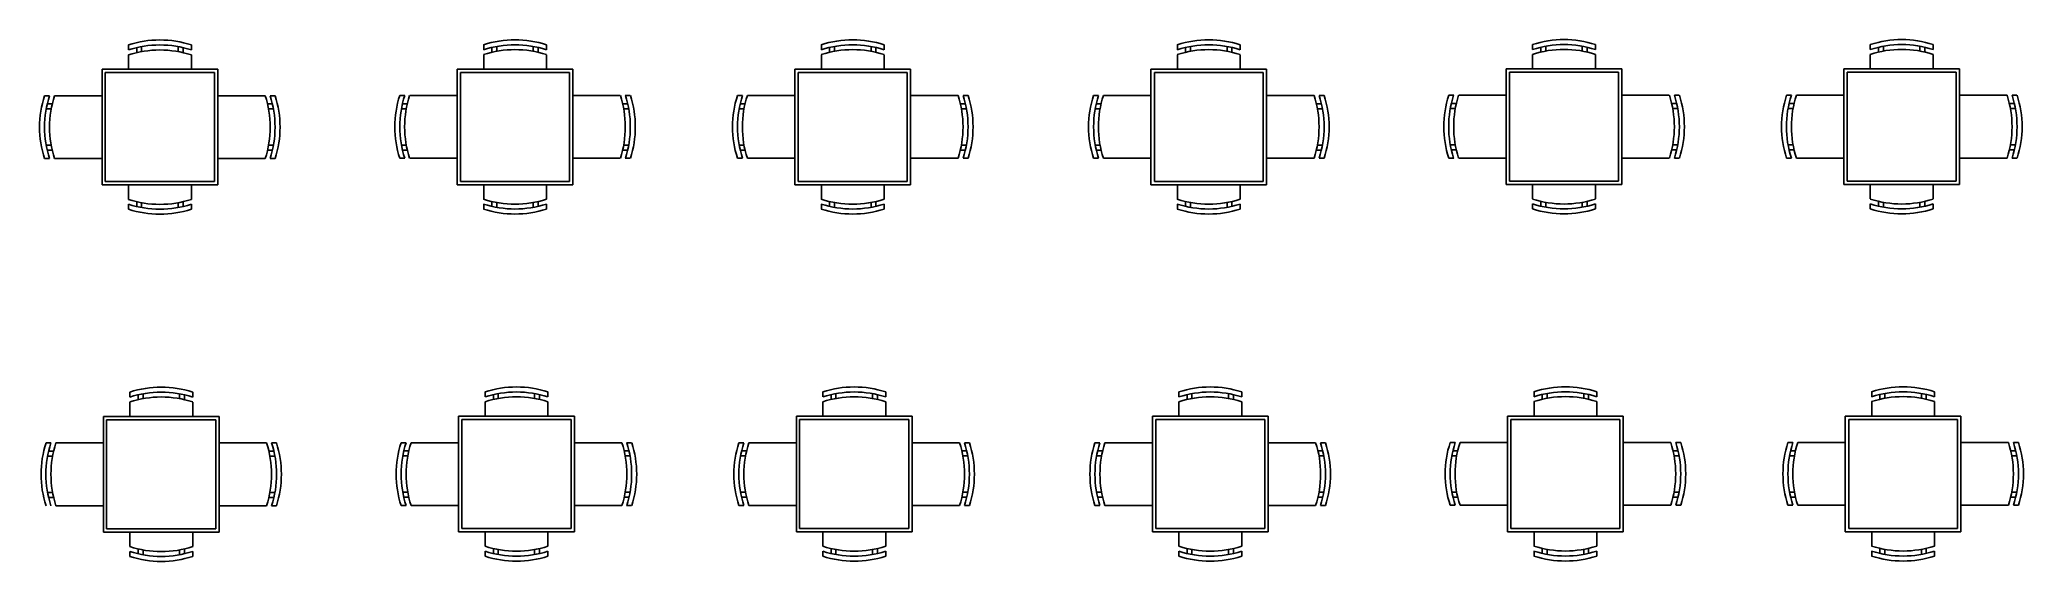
# Model space of a CAD drawing. Header units: millimetres. Extents: x 114 to 1075, y 58 to 426.
# Drawn here: x 369.27 to 379.55, y 243.13 to 245.83 of the extents above; entities that cross this region are included whole.
import ezdxf

# ---------------------------------------------------------------- set-up
doc = ezdxf.new("R2010")
doc.units = ezdxf.units.MM
doc.layers.add('arredii', color=80, linetype='Continuous')

msp = doc.modelspace()

# ---------------------------------------------------------------- linework, layer by layer
at = {"layer": 'arredii'}
for p, q in [((369.726, 245.781), (369.726, 245.807)), ((370.052, 245.781), (370.052, 245.807)), ((371.568, 245.782), (371.568, 245.808)), ((371.893, 245.782), (371.893, 245.808)), ((373.319, 245.782), (373.319, 245.808)), ((373.644, 245.782), (373.644, 245.808)), ((375.165, 245.782), (375.165, 245.808)), ((375.49, 245.782), (375.49, 245.808)), ((377.006, 245.783), (377.006, 245.809)), ((377.332, 245.783), (377.332, 245.809)), ((378.757, 245.783), (378.757, 245.809)), ((379.083, 245.783), (379.083, 245.809)), ((369.726, 245.755), (369.726, 245.681)), ((369.769, 245.767), (369.769, 245.793)), ((369.794, 245.798), (369.794, 245.773)), ((369.983, 245.798), (369.983, 245.773)), ((370.009, 245.767), (370.009, 245.793)), ((370.052, 245.755), (370.052, 245.681)), ((371.568, 245.756), (371.568, 245.682)), ((371.61, 245.768), (371.61, 245.794)), ((371.636, 245.799), (371.636, 245.774)), ((371.825, 245.799), (371.825, 245.774)), ((371.85, 245.768), (371.85, 245.794)), ((371.893, 245.756), (371.893, 245.682)), ((373.319, 245.756), (373.319, 245.682)), ((373.361, 245.768), (373.361, 245.794)), ((373.387, 245.799), (373.387, 245.774)), ((373.576, 245.799), (373.576, 245.774)), ((373.601, 245.768), (373.601, 245.794)), ((373.644, 245.756), (373.644, 245.682)), ((375.165, 245.756), (375.165, 245.682)), ((375.207, 245.768), (375.207, 245.794)), ((375.233, 245.799), (375.233, 245.774)), ((375.422, 245.799), (375.422, 245.774)), ((375.447, 245.768), (375.447, 245.794)), ((375.49, 245.756), (375.49, 245.682)), ((377.006, 245.757), (377.006, 245.683)), ((377.049, 245.769), (377.049, 245.795)), ((377.075, 245.8), (377.075, 245.775)), ((377.263, 245.8), (377.263, 245.775)), ((377.289, 245.769), (377.289, 245.795)), ((377.332, 245.757), (377.332, 245.683)), ((378.757, 245.757), (378.757, 245.683)), ((378.8, 245.769), (378.8, 245.795)), ((378.826, 245.8), (378.826, 245.775)), ((379.014, 245.8), (379.014, 245.775)), ((379.04, 245.769), (379.04, 245.795)), ((379.083, 245.757), (379.083, 245.683)), ((369.589, 245.681), (369.589, 245.081)), ((369.589, 245.681), (370.189, 245.681)), ((369.606, 245.664), (369.606, 245.098)), ((370.172, 245.664), (369.606, 245.664)), ((370.172, 245.098), (370.172, 245.664)), ((370.189, 245.681), (370.189, 245.081)), ((371.43, 245.682), (371.43, 245.082)), ((371.43, 245.682), (372.03, 245.682)), ((371.448, 245.665), (371.448, 245.099)), ((372.013, 245.665), (371.448, 245.665)), ((372.013, 245.099), (372.013, 245.665)), ((372.03, 245.682), (372.03, 245.082)), ((373.181, 245.682), (373.181, 245.082)), ((373.181, 245.682), (373.781, 245.682)), ((373.199, 245.665), (373.199, 245.099)), ((373.764, 245.665), (373.199, 245.665)), ((373.764, 245.099), (373.764, 245.665)), ((373.781, 245.682), (373.781, 245.082)), ((375.027, 245.682), (375.027, 245.082)), ((375.027, 245.682), (375.627, 245.682)), ((375.045, 245.665), (375.045, 245.099)), ((375.61, 245.665), (375.045, 245.665)), ((375.61, 245.099), (375.61, 245.665)), ((375.627, 245.682), (375.627, 245.082)), ((376.869, 245.683), (376.869, 245.083)), ((376.869, 245.683), (377.469, 245.683)), ((376.886, 245.666), (376.886, 245.1)), ((377.452, 245.666), (376.886, 245.666)), ((377.452, 245.1), (377.452, 245.666)), ((377.469, 245.683), (377.469, 245.083)), ((378.62, 245.683), (378.62, 245.083)), ((378.62, 245.683), (379.22, 245.683)), ((378.637, 245.666), (378.637, 245.1)), ((379.203, 245.666), (378.637, 245.666)), ((379.203, 245.1), (379.203, 245.666)), ((379.22, 245.683), (379.22, 245.083)), ((369.291, 245.544), (369.317, 245.544)), ((369.331, 245.501), (369.305, 245.501)), ((369.343, 245.544), (369.589, 245.544)), ((370.435, 245.544), (370.189, 245.544)), ((370.446, 245.501), (370.472, 245.501)), ((370.46, 245.544), (370.486, 245.544)), ((371.133, 245.545), (371.159, 245.545)), ((371.173, 245.502), (371.147, 245.502)), ((371.185, 245.545), (371.43, 245.545)), ((372.276, 245.545), (372.03, 245.545)), ((372.288, 245.502), (372.314, 245.502)), ((372.302, 245.545), (372.328, 245.545)), ((372.884, 245.545), (372.91, 245.545)), ((372.924, 245.502), (372.898, 245.502)), ((372.936, 245.545), (373.181, 245.545)), ((374.027, 245.545), (373.781, 245.545)), ((374.039, 245.502), (374.065, 245.502)), ((374.053, 245.545), (374.079, 245.545)), ((374.73, 245.545), (374.756, 245.545)), ((374.77, 245.502), (374.744, 245.502)), ((374.782, 245.545), (375.027, 245.545)), ((375.873, 245.545), (375.627, 245.545)), ((375.885, 245.502), (375.911, 245.502)), ((375.899, 245.545), (375.925, 245.545)), ((376.572, 245.546), (376.598, 245.546)), ((376.611, 245.503), (376.586, 245.503)), ((376.623, 245.546), (376.869, 245.546)), ((377.715, 245.546), (377.469, 245.546)), ((377.727, 245.503), (377.753, 245.503)), ((377.741, 245.546), (377.766, 245.546)), ((378.323, 245.546), (378.349, 245.546)), ((378.362, 245.503), (378.337, 245.503)), ((378.374, 245.546), (378.62, 245.546)), ((379.466, 245.546), (379.22, 245.546)), ((379.478, 245.503), (379.504, 245.503)), ((379.492, 245.546), (379.517, 245.546)), ((369.3, 245.475), (369.326, 245.475)), ((370.477, 245.475), (370.452, 245.475)), ((371.142, 245.476), (371.167, 245.476)), ((372.319, 245.476), (372.294, 245.476)), ((372.893, 245.476), (372.918, 245.476)), ((374.07, 245.476), (374.044, 245.476)), ((374.739, 245.476), (374.764, 245.476)), ((375.916, 245.476), (375.891, 245.476)), ((376.58, 245.477), (376.606, 245.477)), ((377.758, 245.477), (377.732, 245.477)), ((378.331, 245.477), (378.357, 245.477)), ((379.509, 245.477), (379.483, 245.477)), ((369.291, 245.218), (369.317, 245.218)), ((369.3, 245.287), (369.326, 245.287)), ((369.331, 245.261), (369.305, 245.261)), ((369.343, 245.218), (369.589, 245.218)), ((370.435, 245.218), (370.189, 245.218)), ((370.446, 245.261), (370.472, 245.261)), ((370.477, 245.287), (370.452, 245.287)), ((370.46, 245.218), (370.486, 245.218)), ((371.133, 245.219), (371.159, 245.219)), ((371.142, 245.288), (371.167, 245.288)), ((371.173, 245.262), (371.147, 245.262)), ((371.185, 245.219), (371.43, 245.219)), ((372.276, 245.219), (372.03, 245.219)), ((372.288, 245.262), (372.314, 245.262)), ((372.319, 245.288), (372.294, 245.288)), ((372.302, 245.219), (372.328, 245.219)), ((372.884, 245.219), (372.91, 245.219)), ((372.893, 245.288), (372.918, 245.288)), ((372.924, 245.262), (372.898, 245.262)), ((372.936, 245.219), (373.181, 245.219)), ((374.027, 245.219), (373.781, 245.219)), ((374.039, 245.262), (374.065, 245.262)), ((374.07, 245.288), (374.044, 245.288)), ((374.053, 245.219), (374.079, 245.219)), ((374.73, 245.219), (374.756, 245.219)), ((374.739, 245.288), (374.764, 245.288)), ((374.77, 245.262), (374.744, 245.262)), ((374.782, 245.219), (375.027, 245.219)), ((375.873, 245.219), (375.627, 245.219)), ((375.885, 245.262), (375.911, 245.262)), ((375.916, 245.288), (375.891, 245.288)), ((375.899, 245.219), (375.925, 245.219)), ((376.572, 245.22), (376.598, 245.22)), ((376.58, 245.289), (376.606, 245.289)), ((376.611, 245.263), (376.586, 245.263)), ((376.623, 245.22), (376.869, 245.22)), ((377.715, 245.22), (377.469, 245.22)), ((377.727, 245.263), (377.753, 245.263)), ((377.758, 245.289), (377.732, 245.289)), ((377.741, 245.22), (377.766, 245.22)), ((378.323, 245.22), (378.349, 245.22)), ((378.331, 245.289), (378.357, 245.289)), ((378.362, 245.263), (378.337, 245.263)), ((378.374, 245.22), (378.62, 245.22)), ((379.466, 245.22), (379.22, 245.22)), ((379.478, 245.263), (379.504, 245.263)), ((379.509, 245.289), (379.483, 245.289)), ((379.492, 245.22), (379.517, 245.22)), ((369.606, 245.098), (370.172, 245.098)), ((371.448, 245.099), (372.013, 245.099)), ((373.199, 245.099), (373.764, 245.099)), ((375.045, 245.099), (375.61, 245.099)), ((376.886, 245.1), (377.452, 245.1)), ((378.637, 245.1), (379.203, 245.1)), ((370.189, 245.081), (369.589, 245.081)), ((369.726, 245.006), (369.726, 245.081)), ((369.769, 244.995), (369.769, 244.969)), ((369.794, 244.963), (369.794, 244.989)), ((369.983, 244.963), (369.983, 244.989)), ((370.009, 244.995), (370.009, 244.969)), ((370.052, 245.006), (370.052, 245.081)), ((372.03, 245.082), (371.43, 245.082)), ((371.568, 245.007), (371.568, 245.082)), ((371.61, 244.996), (371.61, 244.97)), ((371.636, 244.965), (371.636, 244.99)), ((371.825, 244.965), (371.825, 244.99)), ((371.85, 244.996), (371.85, 244.97)), ((371.893, 245.007), (371.893, 245.082)), ((373.781, 245.082), (373.181, 245.082)), ((373.319, 245.007), (373.319, 245.082)), ((373.361, 244.996), (373.361, 244.97)), ((373.387, 244.965), (373.387, 244.99)), ((373.576, 244.965), (373.576, 244.99)), ((373.601, 244.996), (373.601, 244.97)), ((373.644, 245.007), (373.644, 245.082)), ((375.627, 245.082), (375.027, 245.082)), ((375.165, 245.007), (375.165, 245.082)), ((375.207, 244.996), (375.207, 244.97)), ((375.233, 244.965), (375.233, 244.99)), ((375.422, 244.965), (375.422, 244.99)), ((375.447, 244.996), (375.447, 244.97)), ((375.49, 245.007), (375.49, 245.082)), ((377.469, 245.083), (376.869, 245.083)), ((377.006, 245.009), (377.006, 245.083)), ((377.049, 244.997), (377.049, 244.971)), ((377.075, 244.966), (377.075, 244.991)), ((377.263, 244.966), (377.263, 244.991)), ((377.289, 244.997), (377.289, 244.971)), ((377.332, 245.009), (377.332, 245.083)), ((379.22, 245.083), (378.62, 245.083)), ((378.757, 245.009), (378.757, 245.083)), ((378.8, 244.997), (378.8, 244.971)), ((378.826, 244.966), (378.826, 244.991)), ((379.014, 244.966), (379.014, 244.991)), ((379.04, 244.997), (379.04, 244.971)), ((379.083, 245.009), (379.083, 245.083)), ((369.726, 244.981), (369.726, 244.955)), ((370.052, 244.981), (370.052, 244.955)), ((371.568, 244.982), (371.568, 244.956)), ((371.893, 244.982), (371.893, 244.956)), ((373.319, 244.982), (373.319, 244.956)), ((373.644, 244.982), (373.644, 244.956)), ((375.165, 244.982), (375.165, 244.956)), ((375.49, 244.982), (375.49, 244.956)), ((377.006, 244.983), (377.006, 244.957)), ((377.332, 244.983), (377.332, 244.957)), ((378.757, 244.983), (378.757, 244.957)), ((379.083, 244.983), (379.083, 244.957)), ((369.733, 243.98), (369.733, 244.006)), ((369.776, 243.966), (369.776, 243.992)), ((369.802, 243.997), (369.802, 243.972)), ((369.99, 243.997), (369.99, 243.972)), ((370.016, 243.966), (370.016, 243.992)), ((370.059, 243.98), (370.059, 244.006)), ((371.575, 243.981), (371.575, 244.007)), ((371.575, 243.956), (371.575, 243.881)), ((371.618, 243.967), (371.618, 243.993)), ((371.643, 243.998), (371.643, 243.973)), ((371.832, 243.998), (371.832, 243.973)), ((371.858, 243.967), (371.858, 243.993)), ((371.901, 243.981), (371.901, 244.007)), ((371.901, 243.956), (371.901, 243.881)), ((373.326, 243.981), (373.326, 244.007)), ((373.326, 243.956), (373.326, 243.881)), ((373.369, 243.967), (373.369, 243.993)), ((373.394, 243.998), (373.394, 243.973)), ((373.583, 243.998), (373.583, 243.973)), ((373.609, 243.967), (373.609, 243.993)), ((373.652, 243.981), (373.652, 244.007)), ((373.652, 243.956), (373.652, 243.881)), ((375.172, 243.981), (375.172, 244.007)), ((375.172, 243.956), (375.172, 243.881)), ((375.215, 243.967), (375.215, 243.993)), ((375.24, 243.998), (375.24, 243.973)), ((375.429, 243.998), (375.429, 243.973)), ((375.455, 243.967), (375.455, 243.993)), ((375.498, 243.981), (375.498, 244.007)), ((375.498, 243.956), (375.498, 243.881)), ((377.014, 243.982), (377.014, 244.008)), ((377.014, 243.957), (377.014, 243.882)), ((377.056, 243.968), (377.056, 243.994)), ((377.082, 244), (377.082, 243.974)), ((377.271, 244), (377.271, 243.974)), ((377.296, 243.968), (377.296, 243.994)), ((377.339, 243.982), (377.339, 244.008)), ((377.339, 243.957), (377.339, 243.882)), ((378.765, 243.982), (378.765, 244.008)), ((378.765, 243.957), (378.765, 243.882)), ((378.807, 243.968), (378.807, 243.994)), ((378.833, 244), (378.833, 243.974)), ((379.022, 244), (379.022, 243.974)), ((379.047, 243.968), (379.047, 243.994)), ((379.09, 243.982), (379.09, 244.008)), ((379.09, 243.957), (379.09, 243.882)), ((369.596, 243.88), (369.596, 243.28)), ((369.596, 243.88), (370.196, 243.88)), ((369.613, 243.863), (369.613, 243.297)), ((370.179, 243.863), (369.613, 243.863)), ((369.733, 243.954), (369.733, 243.88)), ((370.059, 243.954), (370.059, 243.88)), ((370.179, 243.297), (370.179, 243.863)), ((370.196, 243.88), (370.196, 243.28)), ((371.438, 243.881), (371.438, 243.281)), ((371.438, 243.881), (372.038, 243.881)), ((371.455, 243.864), (371.455, 243.298)), ((372.021, 243.864), (371.455, 243.864)), ((372.021, 243.298), (372.021, 243.864)), ((372.038, 243.881), (372.038, 243.281)), ((373.189, 243.881), (373.189, 243.281)), ((373.189, 243.881), (373.789, 243.881)), ((373.206, 243.864), (373.206, 243.298)), ((373.772, 243.864), (373.206, 243.864)), ((373.772, 243.298), (373.772, 243.864)), ((373.789, 243.881), (373.789, 243.281)), ((375.035, 243.881), (375.035, 243.281)), ((375.035, 243.881), (375.635, 243.881)), ((375.052, 243.864), (375.052, 243.298)), ((375.618, 243.864), (375.052, 243.864)), ((375.618, 243.298), (375.618, 243.864)), ((375.635, 243.881), (375.635, 243.281)), ((376.876, 243.882), (376.876, 243.282)), ((376.876, 243.882), (377.476, 243.882)), ((376.894, 243.865), (376.894, 243.299)), ((377.459, 243.865), (376.894, 243.865)), ((377.459, 243.299), (377.459, 243.865)), ((377.476, 243.882), (377.476, 243.282)), ((378.627, 243.882), (378.627, 243.282)), ((378.627, 243.882), (379.227, 243.882)), ((378.645, 243.865), (378.645, 243.299)), ((379.21, 243.865), (378.645, 243.865)), ((379.21, 243.299), (379.21, 243.865)), ((379.227, 243.882), (379.227, 243.282)), ((369.299, 243.743), (369.324, 243.743)), ((369.307, 243.674), (369.333, 243.674)), ((369.338, 243.7), (369.312, 243.7)), ((369.35, 243.743), (369.596, 243.743)), ((370.442, 243.743), (370.196, 243.743)), ((370.454, 243.7), (370.479, 243.7)), ((370.485, 243.674), (370.459, 243.674)), ((370.468, 243.743), (370.493, 243.743)), ((371.14, 243.744), (371.166, 243.744)), ((371.149, 243.675), (371.175, 243.675)), ((371.18, 243.701), (371.154, 243.701)), ((371.192, 243.744), (371.438, 243.744)), ((372.284, 243.744), (372.038, 243.744)), ((372.296, 243.701), (372.321, 243.701)), ((372.327, 243.675), (372.301, 243.675)), ((372.309, 243.744), (372.335, 243.744)), ((372.891, 243.744), (372.917, 243.744)), ((372.9, 243.675), (372.926, 243.675)), ((372.931, 243.701), (372.905, 243.701)), ((372.943, 243.744), (373.189, 243.744)), ((374.035, 243.744), (373.789, 243.744)), ((374.046, 243.701), (374.072, 243.701)), ((374.078, 243.675), (374.052, 243.675)), ((374.06, 243.744), (374.086, 243.744)), ((374.737, 243.744), (374.763, 243.744)), ((374.746, 243.675), (374.772, 243.675)), ((374.777, 243.701), (374.751, 243.701)), ((374.789, 243.744), (375.035, 243.744)), ((375.881, 243.744), (375.635, 243.744)), ((375.893, 243.701), (375.918, 243.701)), ((375.924, 243.675), (375.898, 243.675)), ((375.906, 243.744), (375.932, 243.744)), ((376.579, 243.745), (376.605, 243.745)), ((376.588, 243.676), (376.613, 243.676)), ((376.619, 243.702), (376.593, 243.702)), ((376.631, 243.745), (376.876, 243.745)), ((377.722, 243.745), (377.476, 243.745)), ((377.734, 243.702), (377.76, 243.702)), ((377.765, 243.676), (377.74, 243.676)), ((377.748, 243.745), (377.774, 243.745)), ((378.33, 243.745), (378.356, 243.745)), ((378.339, 243.676), (378.364, 243.676)), ((378.37, 243.702), (378.344, 243.702)), ((378.382, 243.745), (378.627, 243.745)), ((379.473, 243.745), (379.227, 243.745)), ((379.485, 243.702), (379.511, 243.702)), ((379.516, 243.676), (379.491, 243.676)), ((379.499, 243.745), (379.525, 243.745)), ((369.307, 243.486), (369.333, 243.486)), ((369.338, 243.46), (369.312, 243.46)), ((370.454, 243.46), (370.479, 243.46)), ((370.485, 243.486), (370.459, 243.486)), ((371.149, 243.487), (371.175, 243.487)), ((371.18, 243.461), (371.154, 243.461)), ((372.296, 243.461), (372.321, 243.461)), ((372.327, 243.487), (372.301, 243.487)), ((372.9, 243.487), (372.926, 243.487)), ((372.931, 243.461), (372.905, 243.461)), ((374.046, 243.461), (374.072, 243.461)), ((374.078, 243.487), (374.052, 243.487)), ((374.746, 243.487), (374.772, 243.487)), ((374.777, 243.461), (374.751, 243.461)), ((375.893, 243.461), (375.918, 243.461)), ((375.924, 243.487), (375.898, 243.487)), ((376.588, 243.488), (376.613, 243.488)), ((376.619, 243.462), (376.593, 243.462)), ((377.734, 243.462), (377.76, 243.462)), ((377.765, 243.488), (377.74, 243.488)), ((378.339, 243.488), (378.364, 243.488)), ((378.37, 243.462), (378.344, 243.462)), ((379.485, 243.462), (379.511, 243.462)), ((379.516, 243.488), (379.491, 243.488)), ((369.35, 243.417), (369.596, 243.417)), ((370.442, 243.417), (370.196, 243.417)), ((370.468, 243.417), (370.493, 243.417)), ((371.14, 243.418), (371.166, 243.418)), ((371.192, 243.418), (371.438, 243.418)), ((372.284, 243.418), (372.038, 243.418)), ((372.309, 243.418), (372.335, 243.418)), ((372.891, 243.418), (372.917, 243.418)), ((372.943, 243.418), (373.189, 243.418)), ((374.035, 243.418), (373.789, 243.418)), ((374.06, 243.418), (374.086, 243.418)), ((374.737, 243.418), (374.763, 243.418)), ((374.789, 243.418), (375.035, 243.418)), ((375.881, 243.418), (375.635, 243.418)), ((375.906, 243.418), (375.932, 243.418)), ((376.579, 243.419), (376.605, 243.419)), ((376.631, 243.419), (376.876, 243.419)), ((377.722, 243.419), (377.476, 243.419)), ((377.748, 243.419), (377.774, 243.419)), ((378.33, 243.419), (378.356, 243.419)), ((378.382, 243.419), (378.627, 243.419)), ((379.473, 243.419), (379.227, 243.419)), ((379.499, 243.419), (379.525, 243.419)), ((370.196, 243.28), (369.596, 243.28)), ((369.613, 243.297), (370.179, 243.297)), ((369.733, 243.206), (369.733, 243.28)), ((370.059, 243.206), (370.059, 243.28)), ((372.038, 243.281), (371.438, 243.281)), ((371.455, 243.298), (372.021, 243.298)), ((371.575, 243.207), (371.575, 243.281)), ((371.901, 243.207), (371.901, 243.281)), ((373.789, 243.281), (373.189, 243.281)), ((373.206, 243.298), (373.772, 243.298)), ((373.326, 243.207), (373.326, 243.281)), ((373.652, 243.207), (373.652, 243.281)), ((375.635, 243.281), (375.035, 243.281)), ((375.052, 243.298), (375.618, 243.298)), ((375.172, 243.207), (375.172, 243.281)), ((375.498, 243.207), (375.498, 243.281)), ((377.476, 243.282), (376.876, 243.282)), ((376.894, 243.299), (377.459, 243.299)), ((377.014, 243.208), (377.014, 243.282)), ((377.339, 243.208), (377.339, 243.282)), ((379.227, 243.282), (378.627, 243.282)), ((378.645, 243.299), (379.21, 243.299)), ((378.765, 243.208), (378.765, 243.282)), ((379.09, 243.208), (379.09, 243.282)), ((369.733, 243.18), (369.733, 243.154)), ((369.776, 243.194), (369.776, 243.168)), ((369.802, 243.163), (369.802, 243.188)), ((369.99, 243.163), (369.99, 243.188)), ((370.016, 243.194), (370.016, 243.168)), ((370.059, 243.18), (370.059, 243.154)), ((371.575, 243.181), (371.575, 243.155)), ((371.618, 243.195), (371.618, 243.169)), ((371.643, 243.164), (371.643, 243.189)), ((371.832, 243.164), (371.832, 243.189)), ((371.858, 243.195), (371.858, 243.169)), ((371.901, 243.181), (371.901, 243.155)), ((373.326, 243.181), (373.326, 243.155)), ((373.369, 243.195), (373.369, 243.169)), ((373.394, 243.164), (373.394, 243.189)), ((373.583, 243.164), (373.583, 243.189)), ((373.609, 243.195), (373.609, 243.169)), ((373.652, 243.181), (373.652, 243.155)), ((375.172, 243.181), (375.172, 243.155)), ((375.215, 243.195), (375.215, 243.169)), ((375.24, 243.164), (375.24, 243.189)), ((375.429, 243.164), (375.429, 243.189)), ((375.455, 243.195), (375.455, 243.169)), ((375.498, 243.181), (375.498, 243.155)), ((377.014, 243.182), (377.014, 243.156)), ((377.056, 243.196), (377.056, 243.17)), ((377.082, 243.165), (377.082, 243.19)), ((377.271, 243.165), (377.271, 243.19)), ((377.296, 243.196), (377.296, 243.17)), ((377.339, 243.182), (377.339, 243.156)), ((378.765, 243.182), (378.765, 243.156)), ((378.807, 243.196), (378.807, 243.17)), ((378.833, 243.165), (378.833, 243.19)), ((379.022, 243.165), (379.022, 243.19)), ((379.047, 243.196), (379.047, 243.17)), ((379.09, 243.182), (379.09, 243.156))]:
    msp.add_line(p, q, dxfattribs=at)
for centre, start, end in [((369.889, 245.304), 72.0547, 107.9453), ((369.889, 245.278), 72.0547, 107.9453), ((371.73, 245.305), 72.0547, 107.9453), ((371.73, 245.279), 72.0547, 107.9453), ((373.481, 245.305), 72.0547, 107.9453), ((373.481, 245.279), 72.0547, 107.9453), ((375.327, 245.305), 72.0547, 107.9453), ((375.327, 245.279), 72.0547, 107.9453), ((377.169, 245.306), 72.0547, 107.9453), ((377.169, 245.28), 72.0547, 107.9453), ((378.92, 245.306), 72.0547, 107.9453), ((378.92, 245.28), 72.0547, 107.9453), ((369.889, 245.252), 72.0547, 107.9453), ((371.73, 245.254), 72.0547, 107.9453), ((373.481, 245.254), 72.0547, 107.9453), ((375.327, 245.254), 72.0547, 107.9453), ((377.169, 245.255), 72.0547, 107.9453), ((378.92, 245.255), 72.0547, 107.9453), ((369.794, 245.381), 162.0547, 197.9453), ((369.82, 245.381), 162.0547, 197.9453), ((369.846, 245.381), 162.0547, 197.9453), ((369.932, 245.381), 342.0547, 17.9453), ((369.957, 245.381), 342.0547, 17.9453), ((369.983, 245.381), 342.0547, 17.9453), ((371.636, 245.382), 162.0547, 197.9453), ((371.662, 245.382), 162.0547, 197.9453), ((371.687, 245.382), 162.0547, 197.9453), ((371.773, 245.382), 342.0547, 17.9453), ((371.799, 245.382), 342.0547, 17.9453), ((371.825, 245.382), 342.0547, 17.9453), ((373.387, 245.382), 162.0547, 197.9453), ((373.413, 245.382), 162.0547, 197.9453), ((373.438, 245.382), 162.0547, 197.9453), ((373.524, 245.382), 342.0547, 17.9453), ((373.55, 245.382), 342.0547, 17.9453), ((373.576, 245.382), 342.0547, 17.9453), ((375.233, 245.382), 162.0547, 197.9453), ((375.259, 245.382), 162.0547, 197.9453), ((375.284, 245.382), 162.0547, 197.9453), ((375.37, 245.382), 342.0547, 17.9453), ((375.396, 245.382), 342.0547, 17.9453), ((375.422, 245.382), 342.0547, 17.9453), ((377.075, 245.383), 162.0547, 197.9453), ((377.1, 245.383), 162.0547, 197.9453), ((377.126, 245.383), 162.0547, 197.9453), ((377.212, 245.383), 342.0547, 17.9453), ((377.238, 245.383), 342.0547, 17.9453), ((377.264, 245.383), 342.0547, 17.9453), ((378.826, 245.383), 162.0547, 197.9453), ((378.851, 245.383), 162.0547, 197.9453), ((378.877, 245.383), 162.0547, 197.9453), ((378.963, 245.383), 342.0547, 17.9453), ((378.989, 245.383), 342.0547, 17.9453), ((379.015, 245.383), 342.0547, 17.9453), ((369.889, 245.509), 252.0547, 287.9453), ((371.73, 245.51), 252.0547, 287.9453), ((373.481, 245.51), 252.0547, 287.9453), ((375.327, 245.51), 252.0547, 287.9453), ((377.169, 245.511), 252.0547, 287.9453), ((378.92, 245.511), 252.0547, 287.9453), ((369.889, 245.484), 252.0547, 287.9453), ((369.889, 245.458), 252.0547, 287.9453), ((371.73, 245.485), 252.0547, 287.9453), ((371.73, 245.459), 252.0547, 287.9453), ((373.481, 245.485), 252.0547, 287.9453), ((373.481, 245.459), 252.0547, 287.9453), ((375.327, 245.485), 252.0547, 287.9453), ((375.327, 245.459), 252.0547, 287.9453), ((377.169, 245.486), 252.0547, 287.9453), ((377.169, 245.46), 252.0547, 287.9453), ((378.92, 245.486), 252.0547, 287.9453), ((378.92, 245.46), 252.0547, 287.9453), ((369.896, 243.503), 72.0547, 107.9453), ((369.896, 243.477), 72.0547, 107.9453), ((369.896, 243.452), 72.0547, 107.9453), ((371.738, 243.504), 72.0547, 107.9453), ((371.738, 243.478), 72.0547, 107.9453), ((371.738, 243.453), 72.0547, 107.9453), ((373.489, 243.504), 72.0547, 107.9453), ((373.489, 243.478), 72.0547, 107.9453), ((373.489, 243.453), 72.0547, 107.9453), ((375.335, 243.504), 72.0547, 107.9453), ((375.335, 243.478), 72.0547, 107.9453), ((375.335, 243.453), 72.0547, 107.9453), ((377.176, 243.505), 72.0547, 107.9453), ((377.176, 243.479), 72.0547, 107.9453), ((377.176, 243.454), 72.0547, 107.9453), ((378.927, 243.505), 72.0547, 107.9453), ((378.927, 243.479), 72.0547, 107.9453), ((378.927, 243.454), 72.0547, 107.9453), ((369.802, 243.58), 162.0547, 197.9453), ((369.827, 243.58), 162.0547, 197.9453), ((369.853, 243.58), 162.0547, 197.9453), ((369.939, 243.58), 342.0547, 17.9453), ((369.965, 243.58), 342.0547, 17.9453), ((369.99, 243.58), 342.0547, 17.9453), ((371.643, 243.581), 162.0547, 197.9453), ((371.669, 243.581), 162.0547, 197.9453), ((371.695, 243.581), 162.0547, 197.9453), ((371.781, 243.581), 342.0547, 17.9453), ((371.806, 243.581), 342.0547, 17.9453), ((371.832, 243.581), 342.0547, 17.9453), ((373.394, 243.581), 162.0547, 197.9453), ((373.42, 243.581), 162.0547, 197.9453), ((373.446, 243.581), 162.0547, 197.9453), ((373.532, 243.581), 342.0547, 17.9453), ((373.557, 243.581), 342.0547, 17.9453), ((373.583, 243.581), 342.0547, 17.9453), ((375.24, 243.581), 162.0547, 197.9453), ((375.266, 243.581), 162.0547, 197.9453), ((375.292, 243.581), 162.0547, 197.9453), ((375.378, 243.581), 342.0547, 17.9453), ((375.403, 243.581), 342.0547, 17.9453), ((375.429, 243.581), 342.0547, 17.9453), ((377.082, 243.582), 162.0547, 197.9453), ((377.108, 243.582), 162.0547, 197.9453), ((377.133, 243.582), 162.0547, 197.9453), ((377.219, 243.582), 342.0547, 17.9453), ((377.245, 243.582), 342.0547, 17.9453), ((377.271, 243.582), 342.0547, 17.9453), ((378.833, 243.582), 162.0547, 197.9453), ((378.859, 243.582), 162.0547, 197.9453), ((378.884, 243.582), 162.0547, 197.9453), ((378.97, 243.582), 342.0547, 17.9453), ((378.996, 243.582), 342.0547, 17.9453), ((379.022, 243.582), 342.0547, 17.9453), ((369.896, 243.708), 252.0547, 287.9453), ((369.896, 243.683), 252.0547, 287.9453), ((369.896, 243.657), 252.0547, 287.9453), ((371.738, 243.71), 252.0547, 287.9453), ((371.738, 243.684), 252.0547, 287.9453), ((371.738, 243.658), 252.0547, 287.9453), ((373.489, 243.71), 252.0547, 287.9453), ((373.489, 243.684), 252.0547, 287.9453), ((373.489, 243.658), 252.0547, 287.9453), ((375.335, 243.71), 252.0547, 287.9453), ((375.335, 243.684), 252.0547, 287.9453), ((375.335, 243.658), 252.0547, 287.9453), ((377.176, 243.711), 252.0547, 287.9453), ((377.176, 243.685), 252.0547, 287.9453), ((377.176, 243.659), 252.0547, 287.9453), ((378.927, 243.711), 252.0547, 287.9453), ((378.927, 243.685), 252.0547, 287.9453), ((378.927, 243.659), 252.0547, 287.9453)]:
    msp.add_arc(centre, 0.529, start, end, dxfattribs=at)

doc.saveas('drawing.dxf')
